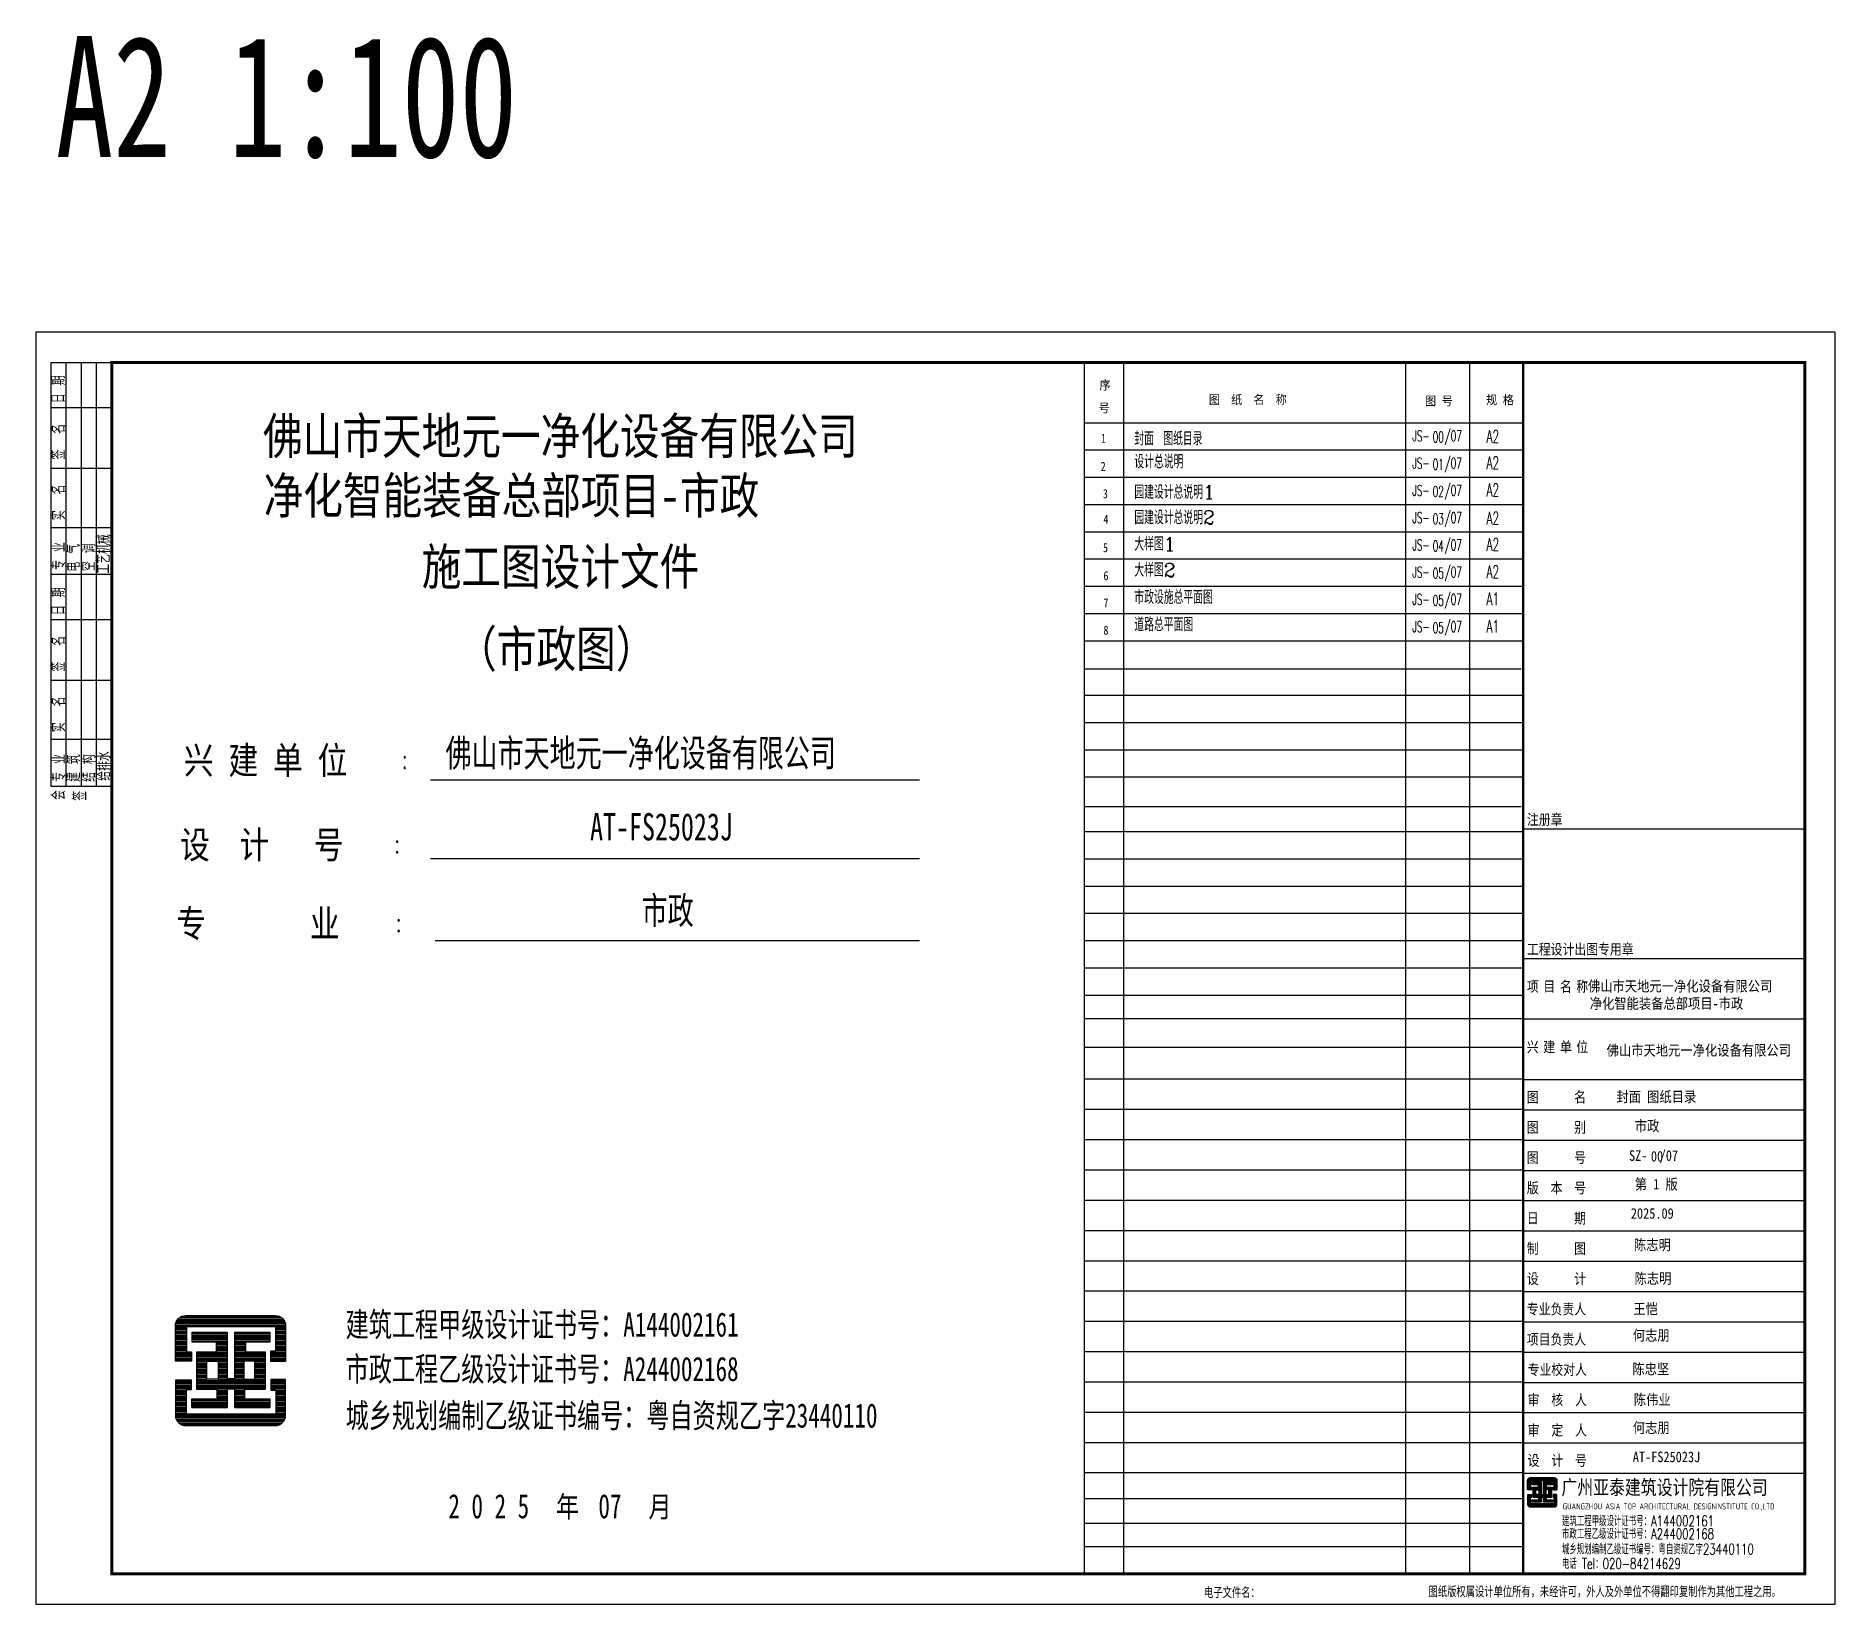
# Model space of a CAD drawing. Extents: x 104028 to 361637, y -78822 to 68782.
# Drawn here: x 104028 to 163428, y 17001 to 68782 of the extents above; entities that cross this region are included whole.
import ezdxf

# ---------------------------------------------------------------- set-up
doc = ezdxf.new("R2010")
doc.units = 0
doc.header["$LTSCALE"] = 1000
doc.header["$MEASUREMENT"] = 0
doc.layers.add('0.13', color=7, linetype='Continuous', lineweight=13)
for name, color, linetype in [('13', 13, 'Continuous'), ('14', 14, 'Continuous'), ('PUB_TEXT', 7, 'Continuous'), ('PUB_TITLE', 4, 'Continuous'), ('TK-TXT1', 140, 'Continuous')]:
    doc.layers.add(name, color=color, linetype=linetype)
doc.styles.add('-宋体', font='', dxfattribs={"width": 0.8})
doc.styles.add('-新宋体', font='', dxfattribs={"width": 0.8})
doc.styles.add('-黑体', font='', dxfattribs={"width": 0.8})
doc.styles.add('_HZTXT', font='')
doc.styles.add('_TCH_AXIS', font='COMPLEX', dxfattribs={"bigfont": 'GBCBIG'})
doc.styles.add('HT', font='')
doc.styles.add('hztxt', font='romand_pkpm', dxfattribs={"bigfont": 'gbcbig'})
doc.styles.get("Standard").update_dxf_attribs({"font": 'gbenor.shx', "bigfont": 'gbcbig.shx'})
doc.styles.add('天正', font='SIMPLEX', dxfattribs={"width": 0.8, "bigfont": 'HZTXT'})
doc.styles.add('宋体', font='', dxfattribs={"width": 0.8})
doc.styles.get('-宋体').set_extended_font_data('宋体')
doc.styles.get('-新宋体').set_extended_font_data('NSimSun')
doc.styles.get('-黑体').set_extended_font_data('SimHei')
doc.styles.get('_HZTXT').set_extended_font_data('KaiTi')
doc.styles.get('HT').set_extended_font_data('SimHei')
doc.styles.get('宋体').set_extended_font_data('SimSun')

msp = doc.modelspace()

# ---------------------------------------------------------------- texts
at = {"color": 7, "style": '-宋体'}
for s, width, p in [('序', 0.9, (139140.5, 57099.8, -24844.8)), ('号', 0.9, (139108.8, 56351.2, -24844.8)), ('图  纸  名  称', 0.9, (142751.6, 56624.1, -24844.8)), ('图 号', 0.9, (149889.4, 56580.4)), ('规 格', 0.9, (151907, 56614.5)), ('1', 0.8, (139193.2, 55347.1, -24844.8)), ('2', 0.8, (139182.6, 54419.2, -24844.8)), ('3', 0.8, (139255.2, 53518, -24844.8)), ('4', 0.8, (139272.1, 52674.8, -24844.8)), ('5', 0.8, (139258.1, 51734.2, -24844.8)), ('6', 0.8, (139274.8, 50809.9, -24844.8)), ('7', 0.8, (139274.8, 49911.7, -24844.8)), ('8', 0.8, (139274.8, 49009.9, -24844.8))]:
    msp.add_text(s, height=300, dxfattribs=dict(at, width=width)).set_placement(p)
at = {"layer": '13', "color": 7, "style": '_TCH_AXIS'}
for s, p in [('封面 图纸目录', (140292.5, 55262.1, -24844.8)), ('设计总说明', (140292.5, 54501.5, -24844.8)), ('园建设计总说明1', (140292.5, 53494.8, -24844.8)), ('园建设计总说明2', (140292.5, 52657.1, -24844.8)), ('大样图1', (140292.5, 51782.4, -24844.8)), ('大样图2', (140292.5, 50923, -24844.8)), ('市政设施总平面图', (140292.5, 50024.8, -24844.8)), ('道路总平面图', (140292.5, 49123, -24844.8))]:
    msp.add_text(s, height=450, dxfattribs=at).set_placement(p)
at = {"layer": '13', "color": 7, "style": '_HZTXT', "width": 0.85}
for s, p in [('封面 图纸目录', (156210.4, 33576.8)), ('00', (157348.8, 31611.2))]:
    msp.add_text(s, height=350, dxfattribs=at).set_placement(p)
at = {"layer": 'PUB_TEXT'}
for s, height, style, width, p in [('A2 1:100', 4000, '-宋体', 0.7, (104676, 64782.2)), ('00', 356.79, '天正', 0.6, (150143.7, 55359.9)), ('A2', 420, '天正', 0.6, (151922.9, 55346)), ('01', 356.79, '天正', 0.6, (150143.7, 54459.9)), ('A2', 420, '天正', 0.6, (151922.9, 54478.7)), ('02', 356.79, '天正', 0.6, (150143.7, 53559.9)), ('A2', 420, '天正', 0.6, (151922.9, 53578.7)), ('03', 356.79, '天正', 0.6, (150143.7, 52659.9)), ('A2', 420, '天正', 0.6, (151922.9, 52646)), ('04', 356.79, '天正', 0.6, (150143.7, 51759.9)), ('A2', 420, '天正', 0.6, (151922.9, 51778.7)), ('05', 356.79, '天正', 0.6, (150143.7, 50861.6)), ('A2', 420, '天正', 0.6, (151922.9, 50878.7)), ('05', 356.79, '天正', 0.6, (150143.7, 49963.5)), ('A1', 420, '天正', 0.6, (151922.9, 49980.5)), ('05', 356.79, '天正', 0.6, (150143.7, 49061.6)), ('A1', 420, '天正', 0.6, (151922.9, 49078.7))]:
    msp.add_text(s, height=height, dxfattribs=dict(at, style=style, width=width)).set_placement(p)
at = {"layer": 'PUB_TITLE'}
for s, height, style, width, p in [('佛山市天地元一净化设备有限公司', 1200, '-黑体', 0.8, (111523.6, 54971.7)), ('净化智能装备总部项目-市政', 1200, '-黑体', 0.8, (111543.7, 53006.7)), ('施工图设计文件', 1200, '-黑体', 0.8, (116763.8, 50658.3)), ('（市政图）', 1200, '-黑体', 0.8, (117934, 47943.6)), ('兴 建 单 位', 900, '-黑体', 0.8, (108912.4, 44409.4)), ('设  计   号', 900, '-黑体', 0.8, (108786.2, 41621.8)), ('专       业', 900, '-黑体', 0.8, (108660, 39021.8)), ('建筑工程甲级设计证书号：A144002161', 800, '-宋体', 0.7, (114251.6, 25830.9)), ('市政工程乙级设计证书号：A244002168', 800, '-宋体', 0.7, (114251.6, 24363.8)), ('城乡规划编制乙级证书编号：粤自资规乙字23440110', 800, '-宋体', 0.7, (114251.6, 22825.7)), ('2 0 2 5      07', 800, '-宋体', 0.7, (117644.1, 19830.7)), ('年      月    ', 700, '-黑体', 0.8, (121199.3, 19866.2))]:
    msp.add_text(s, height=height, dxfattribs=dict(at, style=style, width=width)).set_placement(p)
at = {"layer": 'TK-TXT1', "style": '-新宋体', "width": 0.7}
for s, p in [('佛山市天地元一净化设备有限公司', (117550, 44653.6)), ('AT-FS25023J', (122322.6, 42217.7)), ('市政', (124026.4, 39455.7))]:
    msp.add_text(s, height=900, dxfattribs=at).set_placement(p)

# ---------------------------------------------------------------- blocks, each defined once
blk = doc.blocks.new('weer')
at = {"layer": '14'}
h = blk.add_hatch(dxfattribs=at)
h.set_pattern_fill('ANSI31', color=256, scale=100, angle=135, style=0)
h.set_pattern_definition([(180, (-144463.316, -50934.867), (-3e-15, -12.5), [])])
edge = h.paths.add_edge_path()
edge.add_line((73001, 29938), (73001, 29856))
edge.add_line((73001, 29856), (72861, 29856))
edge.add_line((72861, 29856), (72861, 30167))
edge.add_arc((72951, 30167), 90, 90, 180, ccw=False)
edge.add_line((72951, 30257), (73741, 30257))
edge.add_arc((73741, 30167), 90, 0, 90, ccw=False)
edge.add_line((73831, 30167), (73831, 29851))
edge.add_line((73831, 29851), (73701, 29851))
edge.add_line((73701, 29851), (73701, 29945))
edge.add_line((73701, 29945), (73730, 29945))
edge.add_line((73730, 29945), (73744, 29945))
edge.add_line((73744, 29945), (73744, 30157))
edge.add_line((73744, 30157), (72957, 30157))
edge.add_line((72957, 30157), (72957, 29938))
edge.add_line((72957, 29938), (73001, 29938))
h.paths.add_polyline_path([(73383, 29705), (73383, 30113), (73691, 30113), (73691, 30025), (73477, 30025), (73477, 29938), (73650, 29938), (73650, 29608), (73470, 29608), (73470, 29525), (73692, 29525), (73692, 29448), (73384, 29448), (73384, 29609), (73315, 29609), (73315, 29448), (73006, 29448), (73006, 29525), (73229, 29525), (73229, 29608), (73049, 29608), (73049, 29938), (73222, 29938), (73222, 30025), (73008, 30025), (73008, 30113), (73316, 30113), (73316, 29705)])
h.paths.add_polyline_path([(73138, 29855), (73236, 29855), (73236, 29699), (73138, 29699)], flags=16)
h.paths.add_polyline_path([(73560, 29855), (73463, 29855), (73463, 29699), (73560, 29699)], flags=16)
edge = h.paths.add_edge_path()
edge.add_line((73001, 29608), (73001, 29690))
edge.add_line((73001, 29690), (72861, 29690))
edge.add_line((72861, 29690), (72861, 29379))
edge.add_arc((72951, 29379), 90, 180, 270)
edge.add_line((72951, 29289), (73741, 29289))
edge.add_arc((73741, 29379), 90, 270, 360)
edge.add_line((73831, 29379), (73831, 29695))
edge.add_line((73831, 29695), (73701, 29695))
edge.add_line((73701, 29695), (73701, 29601))
edge.add_line((73701, 29601), (73730, 29601))
edge.add_line((73730, 29601), (73744, 29601))
edge.add_line((73744, 29601), (73744, 29389))
edge.add_line((73744, 29389), (72957, 29389))
edge.add_line((72957, 29389), (72957, 29608))
edge.add_line((72957, 29608), (73001, 29608))
for points in [[(73001, 29939), (73001, 29857), (72861, 29857), (72861, 30168, -0.414214), (72951, 30258), (73741, 30258, -0.414214), (73831, 30168), (73831, 29852), (73701, 29852), (73701, 29946), (73730, 29946), (73744, 29946), (73744, 30158), (72957, 30158), (72957, 29939)], [(73001, 29608), (73001, 29690), (72861, 29690), (72861, 29379, 0.414214), (72951, 29289), (73741, 29289, 0.414214), (73831, 29379), (73831, 29695), (73701, 29695), (73701, 29601), (73730, 29601), (73744, 29601), (73744, 29389), (72957, 29389), (72957, 29608)]]:
    blk.add_lwpolyline(points, format="xyb", close=True, dxfattribs=at)
blk.add_lwpolyline([(73383, 29705), (73383, 29705), (73383, 30113), (73691, 30113), (73691, 30025), (73477, 30025), (73477, 29938), (73650, 29938), (73650, 29608), (73470, 29608), (73470, 29525), (73692, 29525), (73692, 29448), (73384, 29448), (73384, 29609), (73315, 29609), (73315, 29448), (73006, 29448), (73006, 29525), (73229, 29525), (73229, 29608), (73049, 29608), (73049, 29938), (73222, 29938), (73222, 30025), (73008, 30025), (73008, 30113), (73316, 30113), (73316, 29705), (73383, 29705)], dxfattribs=at)
for points in [[(73138, 29855), (73236, 29855), (73236, 29699), (73138, 29699)], [(73560, 29855), (73463, 29855), (73463, 29699), (73560, 29699)]]:
    blk.add_lwpolyline(points, close=True, dxfattribs=at)
blk = doc.blocks.new('A$C31F951D0')
at = {"layer": 'PUB_TEXT', "style": '天正', "width": 0.6}
for s, p in [('JS-', (0, 132)), ('/07', (1182, 132))]:
    blk.add_text(s, height=396.4, dxfattribs=at).set_placement(p)
blk = doc.blocks.new('$titleblk$00000206')
at = {"layer": '14', "color": 14}
for p, q in [((-140, 20), (0, 20)), ((-140, 0), (-140, 20)), ((-124.56, 0), (-124.56, 20)), ((-105, 0), (-105, 20)), ((-85, 0), (-85, 20)), ((-70, 0), (-70, 20)), ((-54.56, 0), (-54.56, 20)), ((-35, 0), (-35, 20)), ((-15, 0), (-15, 20)), ((0, 20), (0, 0)), ((-140, 15), (0, 15)), ((-140, 10), (0, 10)), ((-140, 5), (0, 5)), ((-140, 0), (0, 0))]:
    blk.add_line(p, q, dxfattribs=at)
at = {"layer": '14', "color": 14, "style": 'hztxt', "width": 0.85}
for s, p in [('会', (-144.49, 15.3)), ('专 业', (-138.47, 15.2)), ('实  名', (-122.07, 15.34)), ('签  名', (-102.07, 15.34)), ('日 期', (-83.4, 15.38)), ('专 业', (-68.48, 15.28)), ('实  名', (-52.07, 15.34)), ('签  名', (-32.07, 15.34)), ('日 期', (-13.4, 15.38)), ('签', (-144.73, 8.26)), ('建 筑', (-138.53, 10.33)), ('电 气', (-69.06, 10.43)), ('结 构', (-138.49, 5.3)), ('空 调', (-68.88, 5.4)), ('给排水', (-138.16, 0.3)), ('工艺机械', (-69.75, 0.47))]:
    blk.add_text(s, height=4.5, dxfattribs=at).set_placement(p)
blk = doc.blocks.new('$titleblk$00000212')
at = {"layer": '14', "style": 'hztxt', "width": 0.85}
for s, p in [('电子文件名：', (-198.31, 0.78)), ('图纸版权属设计单位所有，未经许可，外人及外单位不得翻印复制作为其他工程之用。', (-124.17, 1.07))]:
    blk.add_text(s, height=3.6, rotation=359.99972, dxfattribs=at).set_placement(p)
blk = doc.blocks.new('DSFGNDFGMMMM')
at = {"layer": '14'}
h = blk.add_hatch(dxfattribs=at)
h.set_pattern_fill('ANSI31', color=256, scale=100, angle=135, style=0)
h.set_pattern_definition([(180, (-64047.399, -60016.807), (-3e-15, -12.5), [])])
edge = h.paths.add_edge_path()
edge.add_line((153417, 20856), (153417, 20774))
edge.add_line((153417, 20774), (153276, 20774))
edge.add_line((153276, 20774), (153276, 21085))
edge.add_arc((153366, 21085), 90, 90, 180, ccw=False)
edge.add_line((153366, 21175), (154157, 21175))
edge.add_arc((154157, 21085), 90, 0, 90, ccw=False)
edge.add_line((154247, 21085), (154247, 20769))
edge.add_line((154247, 20769), (154117, 20769))
edge.add_line((154117, 20769), (154117, 20863))
edge.add_line((154117, 20863), (154146, 20863))
edge.add_line((154146, 20863), (154160, 20863))
edge.add_line((154160, 20863), (154160, 21075))
edge.add_line((154160, 21075), (153373, 21075))
edge.add_line((153373, 21075), (153373, 20856))
edge.add_line((153373, 20856), (153417, 20856))
h.paths.add_polyline_path([(153799, 20623), (153799, 21031), (154107, 21031), (154107, 20943), (153893, 20943), (153893, 20856), (154065, 20856), (154065, 20526), (153886, 20526), (153886, 20443), (154108, 20443), (154108, 20366), (153800, 20366), (153800, 20527), (153731, 20527), (153731, 20366), (153422, 20366), (153422, 20443), (153644, 20443), (153644, 20526), (153465, 20526), (153465, 20856), (153638, 20856), (153638, 20943), (153424, 20943), (153424, 21031), (153731, 21031), (153731, 20623)])
h.paths.add_polyline_path([(153554, 20773), (153652, 20773), (153652, 20617), (153554, 20617)], flags=16)
h.paths.add_polyline_path([(153976, 20773), (153879, 20773), (153879, 20617), (153976, 20617)], flags=16)
edge = h.paths.add_edge_path()
edge.add_line((153417, 20526), (153417, 20608))
edge.add_line((153417, 20608), (153276, 20608))
edge.add_line((153276, 20608), (153276, 20297))
edge.add_arc((153366, 20297), 90, 180, 270)
edge.add_line((153366, 20207), (154157, 20207))
edge.add_arc((154157, 20297), 90, 270, 360)
edge.add_line((154247, 20297), (154247, 20613))
edge.add_line((154247, 20613), (154117, 20613))
edge.add_line((154117, 20613), (154117, 20519))
edge.add_line((154117, 20519), (154146, 20519))
edge.add_line((154146, 20519), (154160, 20519))
edge.add_line((154160, 20519), (154160, 20307))
edge.add_line((154160, 20307), (153373, 20307))
edge.add_line((153373, 20307), (153373, 20526))
edge.add_line((153373, 20526), (153417, 20526))
for p, q in [((153128, 58001), (153128, 18001)), ((153128, 42604), (162428, 42604)), ((153128, 38321), (162428, 38321)), ((153128, 36321), (162428, 36321)), ((153128, 34321), (162428, 34321)), ((153128, 33321), (162428, 33321)), ((153128, 32321), (162428, 32321)), ((153128, 31321), (162428, 31321)), ((153128, 30321), (162428, 30321)), ((153128, 29321), (162428, 29321)), ((153128, 28321), (162428, 28321)), ((153128, 27321), (162428, 27321)), ((153128, 26321), (162428, 26321)), ((153128, 25321), (162428, 25321)), ((153128, 24321), (162428, 24321)), ((153128, 23321), (162428, 23321)), ((153128, 22321), (162428, 22321)), ((153128, 21321), (162428, 21321)), ((153128, 21321), (162428, 21321))]:
    blk.add_line(p, q, dxfattribs=at)
for points in [[(153417, 20856), (153417, 20774), (153276, 20774), (153276, 21085, -0.414214), (153366, 21175), (154157, 21175, -0.414214), (154247, 21085), (154247, 20769), (154117, 20769), (154117, 20863), (154146, 20863), (154160, 20863), (154160, 21075), (153373, 21075), (153373, 20856)], [(153417, 20526), (153417, 20608), (153276, 20608), (153276, 20297, 0.414214), (153366, 20207), (154157, 20207, 0.414214), (154247, 20297), (154247, 20613), (154117, 20613), (154117, 20519), (154146, 20519), (154160, 20519), (154160, 20307), (153373, 20307), (153373, 20526)]]:
    blk.add_lwpolyline(points, format="xyb", close=True, dxfattribs=at)
blk.add_lwpolyline([(153799, 20623), (153799, 20623), (153799, 21031), (154107, 21031), (154107, 20943), (153893, 20943), (153893, 20856), (154065, 20856), (154065, 20526), (153886, 20526), (153886, 20443), (154108, 20443), (154108, 20366), (153800, 20366), (153800, 20527), (153731, 20527), (153731, 20366), (153422, 20366), (153422, 20443), (153644, 20443), (153644, 20526), (153465, 20526), (153465, 20856), (153638, 20856), (153638, 20943), (153424, 20943), (153424, 21031), (153731, 21031), (153731, 20623), (153799, 20623)], dxfattribs=at)
for points in [[(153554, 20773), (153652, 20773), (153652, 20617), (153554, 20617)], [(153976, 20773), (153879, 20773), (153879, 20617), (153976, 20617)]]:
    blk.add_lwpolyline(points, close=True, dxfattribs=at)
at = {"layer": 'PUB_TITLE'}
blk.add_lwpolyline([(104028, 17001), (163428, 17001), (163428, 59001), (104028, 59001)], close=True, dxfattribs=at)
at = {"layer": 'PUB_TITLE', "const_width": 100}
blk.add_lwpolyline([(106528, 18001), (162428, 18001), (162428, 58001), (106528, 58001)], close=True, dxfattribs=at)
at = {"layer": 'PUB_TITLE', "const_width": 80}
blk.add_lwpolyline([(153128, 18001), (153128, 58001)], dxfattribs=at)
at = {"layer": 'PUB_TITLE', "xscale": 100.0000000000002, "yscale": 100.0000000000002, "zscale": 100.0000000000002, "rotation": 90}
blk.add_blockref('$titleblk$00000206', (106528, 58001), dxfattribs=at)
at = {"layer": 'PUB_TITLE', "xscale": 100, "yscale": 100, "zscale": 100}
blk.add_blockref('$titleblk$00000212', (162428, 17119), dxfattribs=at)
at = {"layer": '13', "color": 7, "style": '_HZTXT', "width": 0.85}
for s, p in [('佛山市天地元一净化设备有限公司', (155270, 37230)), ('净化智能装备总部项目-市政', (155329, 36659)), ('佛山市天地元一净化设备有限公司', (155887, 35112)), ('市政', (156818, 32616, 24845)), ('SZ-  /07', (156626, 31636)), ('第 1 版', (156818, 30690, 24845)), ('2025.09', (156687, 29726, 24845)), ('陈志明', (156789, 28687)), ('陈志明', (156809, 27577)), ('王恺', (156767, 26571)), ('何志朋', (156751, 25700)), ('陈忠坚', (156738, 24586)), ('陈伟业', (156783, 23576)), ('何志朋', (156751, 22649)), ('AT-FS25023J', (156751, 21686))]:
    blk.add_text(s, height=350, dxfattribs=at).set_placement(p)
at = {"layer": '13', "style": 'hztxt', "oblique": 360, "width": 0.7}
for s, p in [('建筑工程甲级设计证书号：A144002161', (154413, 19569)), ('城乡规划编制乙级证书编号：粤自资规乙字23440110', (154413, 18640)), ('市政工程乙级设计证书号：A244002168', (154413, 19145)), ('电话 Tel：020-84214629', (154413, 18160))]:
    blk.add_text(s, height=350, rotation=359.99972, dxfattribs=at).set_placement(p)
at = {"layer": '14'}
for s, height, style, width, p in [('注册章', 350, '宋体', 0.82, (153255, 42733)), ('工程设计出图专用章', 350, '宋体', 0.82, (153255, 38450)), ('项', 350, '宋体', 0.82, (153252, 37221)), ('目', 350, '宋体', 0.82, (153796, 37221)), ('名', 350, '宋体', 0.82, (154347, 37221)), ('称', 350, '宋体', 0.82, (154886, 37221)), ('兴', 350, '宋体', 0.82, (153252, 35221)), ('建', 350, '宋体', 0.82, (153796, 35221)), ('单', 350, '宋体', 0.82, (154347, 35221)), ('位', 350, '宋体', 0.82, (154886, 35221)), ('图      名', 350, '宋体', 0.82, (153252, 33567)), ('图      别', 350, '宋体', 0.82, (153252, 32567)), ('图      号', 350, '宋体', 0.82, (153252, 31567)), ('版  本  号', 350, '宋体', 0.82, (153252, 30567)), ('日      期', 350, '宋体', 0.82, (153252, 29567)), ('制      图', 350, '宋体', 0.82, (153252, 28567)), ('设      计', 350, '宋体', 0.82, (153252, 27567)), ('专业负责人', 350, '宋体', 0.82, (153252, 26567)), ('项目负责人', 350, '宋体', 0.82, (153252, 25567)), ('专业校对人', 350, '宋体', 0.82, (153279, 24567, -24845)), ('审  核  人', 350, '宋体', 0.82, (153279, 23567, -24845)), ('审  定  人', 350, '宋体', 0.82, (153279, 22567, -24845)), ('设  计  号', 350, '宋体', 0.82, (153279, 21567, -24845)), ('广州亚泰建筑设计院有限公司', 480, 'HT', 0.8, (154395, 20613))]:
    blk.add_text(s, height=height, dxfattribs=dict(at, style=style, width=width)).set_placement(p)
at = {"layer": '14', "oblique": 360, "width": 0.8}
blk.add_text('GUANGZHOU ASIA TOP ARCHITECTURAL DESIGNINSTITUTE CO.,LTD', height=198, rotation=359.99972, dxfattribs=at).set_placement((154441, 20125, -24845))

# ---------------------------------------------------------------- linework, layer by layer
at = {"layer": '13', "color": 7}
for p, q in [((153128, 55101), (138632.8, 55101, -24844.8)), ((153128, 54201), (138632.8, 54201, -24844.8)), ((153128, 53301), (138632.8, 53301, -24844.8)), ((153128, 52401), (138632.8, 52401, -24844.8)), ((153128, 51501), (138632.8, 51501, -24844.8)), ((153128, 50601), (138632.8, 50602.9, -24844.8)), ((153128, 49701), (138632.8, 49701, -24844.8)), ((153128, 48801), (138632.8, 48801, -24844.8)), ((153063.4, 47868.3), (138632.8, 47868.3, -24844.8)), ((153128, 47001), (138632.8, 47001, -24844.8)), ((153128, 46101), (138632.8, 46101, -24844.8)), ((153128, 45201), (138632.8, 45201, -24844.8)), ((153128, 44301), (138632.8, 44301, -24844.8)), ((153063.4, 43328.3), (138632.8, 43328.3, -24844.8)), ((153128, 42501), (138632.8, 42501, -24844.8)), ((153128, 41601), (138632.8, 41601, -24844.8)), ((153128, 40701), (138632.8, 40701, -24844.8)), ((153128, 39801), (138632.8, 39801, -24844.8)), ((153128, 38901), (138632.8, 38901, -24844.8)), ((153128, 38001), (138632.8, 38001, -24844.8)), ((153128, 37101), (138632.8, 37101, -24844.8)), ((153128, 36328.3), (138632.8, 36328.3, -24844.8)), ((153128, 34328.3), (138632.8, 34328.3, -24844.8)), ((153128, 33328.3), (138632.8, 33330.9, -24844.8)), ((153096.6, 32324.4), (138632.8, 32324.4, -24844.8)), ((153121, 31328.3), (138632.8, 31328.3, -24844.8)), ((153128, 30328.3), (138632.8, 30328.3, -24844.8)), ((153128, 29328.3), (138632.8, 29328.3, -24844.8)), ((153128, 28328.3), (138632.8, 28328.3, -24844.8)), ((153128, 27328.3), (138632.8, 27328.3, -24844.8)), ((153128, 26328.3), (138632.8, 26328.3, -24844.8)), ((153128, 25328.3), (138632.8, 25328.3, -24844.8)), ((153128, 24328.3), (138632.8, 24328.3, -24844.8)), ((153128, 23328.3), (138632.8, 23328.3, -24844.8)), ((153128, 22328.3), (138632.8, 22328.3, -24844.8)), ((153128, 21328.3), (138632.8, 21328.3, -24844.8)), ((153129.5, 20478.8), (138632.8, 20478.8, -24844.8)), ((153128, 19655), (138632.8, 19655, -24844.8)), ((153128, 18884.2), (138632.8, 18884.2, -24844.8))]:
    msp.add_line(p, q, dxfattribs=at)
at = {"layer": 'PUB_TITLE', "color": 0}
for p, q in [((138632.8, 58001, -24844.8), (138632.8, 18001, -24844.8)), ((139937.5, 58001, -24844.8), (139937.5, 18001, -24844.8)), ((149248.1, 58001), (149248.1, 18001)), ((151361.2, 58001), (151361.2, 18001)), ((153128, 56001), (138632.8, 56001, -24844.8)), ((153128, 35379.2), (138632.8, 35379.2, -24844.8)), ((153128, 34328.3), (138632.8, 34328.3, -24844.8)), ((153096.6, 32324.4), (143781.5, 32324.4, -24844.8)), ((153121, 31328.3), (143812.9, 31328.3, -24844.8)), ((153128, 30328.3), (143812.9, 30328.3, -24844.8)), ((153128, 29328.3), (143812.9, 29328.3, -24844.8)), ((153128, 28328.3), (143812.9, 28328.3, -24844.8)), ((153128, 27328.3), (143812.9, 27328.3, -24844.8)), ((153128, 26328.3), (143812.9, 26328.3, -24844.8)), ((153128, 25328.3), (143812.9, 25328.3, -24844.8)), ((153128, 24328.3), (143812.9, 24328.3, -24844.8))]:
    msp.add_line(p, q, dxfattribs=at)
at = {"layer": 'PUB_TITLE'}
for p, q in [((117049.9, 44221.6), (133201, 44221.6)), ((117049.9, 41621.6), (133201, 41621.6)), ((117205.9, 38910.2), (133201, 38910.2))]:
    msp.add_line(p, q, dxfattribs=at)
at = {"layer": 'PUB_TITLE', "const_width": 80}
msp.add_lwpolyline([(153128, 18001), (153128, 58001)], dxfattribs=at)
msp.add_lwpolyline([(153128, 18001), (153128, 58001)], dxfattribs=at)
msp.add_lwpolyline([(153128, 18001), (153128, 58001)], dxfattribs=at)
at = {"layer": 'PUB_TITLE'}
for points in [[(116179.9, 44963.6, 1), (116229.9, 44963.6, 1)], [(116179.9, 44615.3, 1), (116229.9, 44615.3, 1)], [(115927.5, 42176, 1), (115977.5, 42176, 1)], [(115927.5, 41827.7, 1), (115977.5, 41827.7, 1)], [(115977.5, 39576, 1), (116027.5, 39576, 1)], [(115977.5, 39227.7, 1), (116027.5, 39227.7, 1)]]:
    msp.add_lwpolyline(points, format="xyb", close=True, dxfattribs=at)

# ---------------------------------------------------------------- block references
msp.add_blockref('DSFGNDFGMMMM', (0, 0))
at = {"xscale": 3.75, "yscale": 3.75, "zscale": 3.75}
msp.add_blockref('weer', (-164595.5, -86940.2), dxfattribs=at)
at = {"layer": '0.13', "xscale": 0.9, "yscale": 0.9, "zscale": 0.9}
for p in [(149474.2, 55277.7), (149474.2, 54377.7), (149474.2, 53477.7), (149474.2, 52577.7), (149474.2, 51677.7), (149474.2, 50779.4), (149474.2, 49881.3), (149474.2, 48979.4)]:
    msp.add_blockref('A$C31F951D0', p, dxfattribs=at)

msp.set_redraw_order([(e.dxf.handle, doc.entitydb.next_handle()) for e in msp.query("TEXT MTEXT ATTDEF DIMENSION ARC_DIMENSION")])  # texts and dimensions are drawn at this point

doc.saveas('drawing.dxf')
